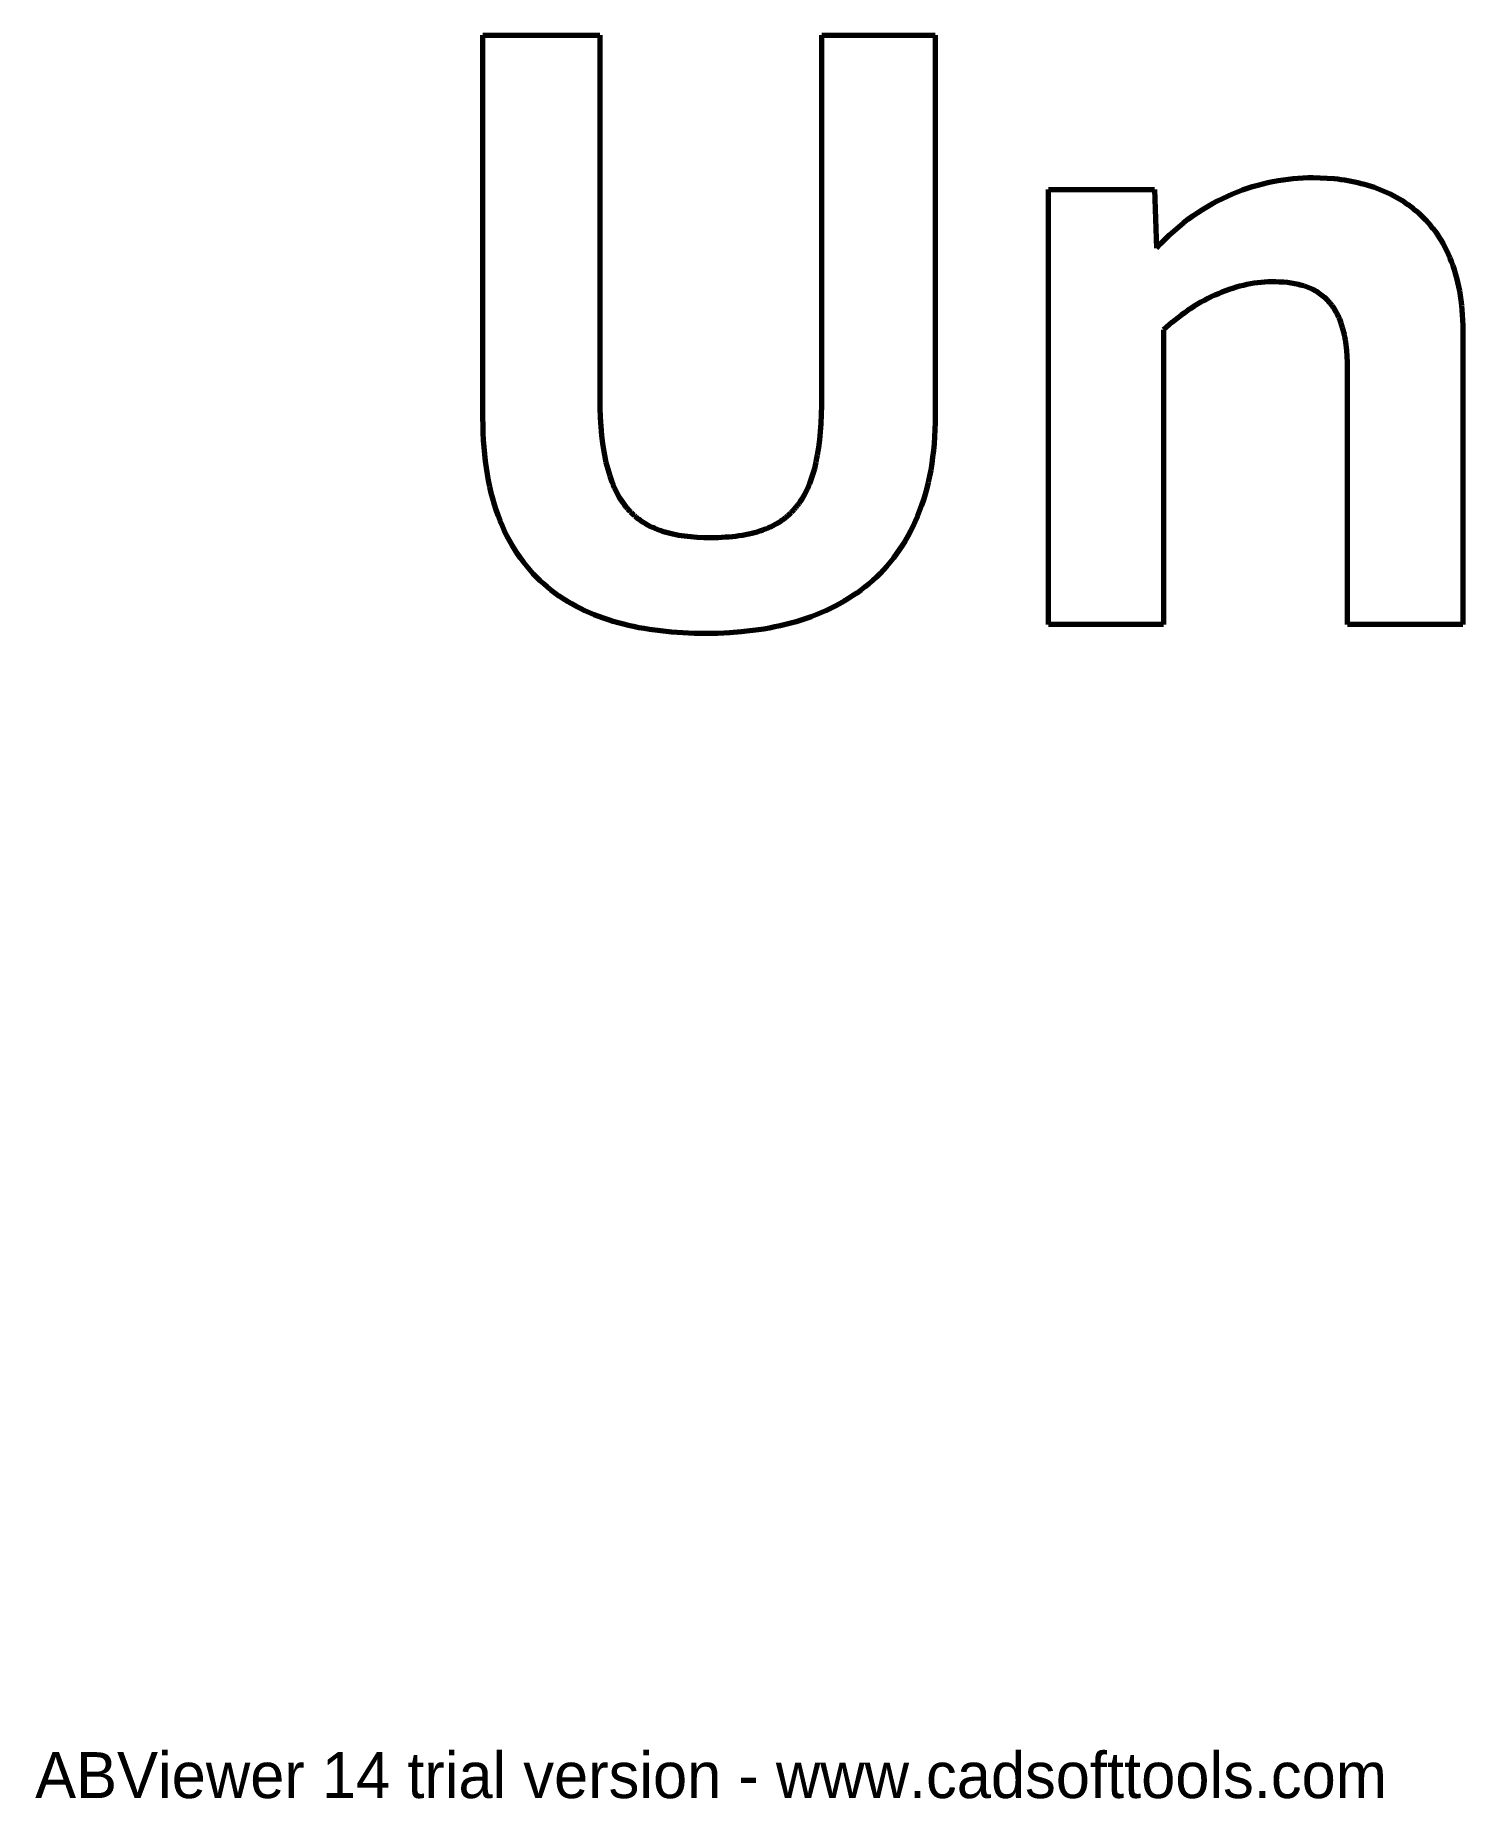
# Model space of a CAD drawing. Header units: millimetres. Extents: x -6 to 110, y 152 to 212.
# Drawn here: x 71.22 to 99, y 153 to 187.32 of the extents above; entities that cross this region are included whole.
import ezdxf

# ---------------------------------------------------------------- set-up
doc = ezdxf.new("R2010")
doc.units = ezdxf.units.MM
doc.header["$MEASUREMENT"] = 0
doc.layers.get('0').update_dxf_attribs({"linetype": 'CONTINUOUS'})
doc.layers.add('Incisione', color=5, linetype='CONTINUOUS', true_color=0x1710ff)

# ---------------------------------------------------------------- blocks, each defined once
blk = doc.blocks.new('ABViewer')
at = {"color": 1, "insert": (0, 0), "char_height": 0.05, "attachment_point": 1}
blk.add_mtext('ABViewer 14 trial version - www.cadsofttools.com', dxfattribs=at)

msp = doc.modelspace()

# ---------------------------------------------------------------- linework, layer by layer
at = {"layer": 'Incisione', "lineweight": 70}
for points in [[(79.93625, 179.87267), (79.93625, 187.31666)], [(79.93625, 187.31666), (82.21191, 187.31666)], [(82.21191, 187.31666), (82.21191, 180.26076)], [(86.53361, 187.31666), (88.73864, 187.31666)], [(86.53361, 180.2959), (86.53361, 187.31666)], [(88.73864, 187.31666), (88.73864, 179.92555)], [(90.94281, 175.85069), (90.94281, 184.31788)], [(90.94281, 184.31788), (93.00677, 184.31788)], [(93.00677, 184.31788), (93.04191, 183.17135)], [(94.61967, 184.26954), (94.71813, 184.30659)], [(94.71813, 184.30659), (94.81683, 184.34082)], [(94.81683, 184.34082), (94.9157, 184.37227)], [(94.9157, 184.37227), (95.01469, 184.40098)], [(95.01469, 184.40098), (95.11374, 184.42699)], [(95.11374, 184.42699), (95.21278, 184.45035)], [(95.21278, 184.45035), (95.31176, 184.47108)], [(95.31176, 184.47108), (95.4106, 184.48922)], [(95.4106, 184.48922), (95.50925, 184.50482)], [(95.50925, 184.50482), (95.60766, 184.51792)], [(95.60766, 184.51792), (95.70575, 184.52854)], [(95.70575, 184.52854), (95.80346, 184.53674)], [(95.80346, 184.53674), (95.90074, 184.54255)], [(95.90074, 184.54255), (95.99752, 184.546)], [(95.99752, 184.546), (96.09375, 184.54715)], [(96.09375, 184.54715), (96.22936, 184.545)], [(96.22936, 184.545), (96.3648, 184.53848)], [(96.3648, 184.53848), (96.4998, 184.52741)], [(96.4998, 184.52741), (96.56705, 184.52013)], [(96.56705, 184.52013), (96.63409, 184.51167)], [(96.63409, 184.51167), (96.70089, 184.50199)], [(96.70089, 184.50199), (96.7674, 184.49109)], [(96.7674, 184.49109), (96.83361, 184.47894)], [(96.83361, 184.47894), (96.89946, 184.46553)], [(96.89946, 184.46553), (96.96494, 184.45084)], [(96.96494, 184.45084), (97.03, 184.43484)], [(97.03, 184.43484), (97.09461, 184.41753)], [(97.09461, 184.41753), (97.15874, 184.39888)], [(97.15874, 184.39888), (97.22235, 184.37887)], [(97.22235, 184.37887), (97.28541, 184.35749)], [(97.28541, 184.35749), (97.34788, 184.33471)], [(97.34788, 184.33471), (97.40974, 184.31052)], [(97.40974, 184.31052), (97.47095, 184.28491)], [(97.47095, 184.28491), (97.53147, 184.25784)], [(93.94231, 183.92811), (94.03738, 183.98596)], [(94.03738, 183.98596), (94.13311, 184.04071)], [(94.13311, 184.04071), (94.22945, 184.09242)], [(94.22945, 184.09242), (94.32634, 184.14112)], [(94.32634, 184.14112), (94.42372, 184.18684)], [(94.42372, 184.18684), (94.52151, 184.22964)], [(94.52151, 184.22964), (94.61967, 184.26954)], [(97.53147, 184.25784), (97.59127, 184.2293)], [(97.59127, 184.2293), (97.65031, 184.19928)], [(97.65031, 184.19928), (97.70857, 184.16775)], [(97.70857, 184.16775), (97.766, 184.1347)], [(97.766, 184.1347), (97.82258, 184.1001)], [(97.82258, 184.1001), (97.87827, 184.06395)], [(97.87827, 184.06395), (97.93304, 184.02621)], [(97.93304, 184.02621), (97.98684, 183.98688)], [(97.98684, 183.98688), (98.03966, 183.94593)], [(98.03966, 183.94593), (98.09145, 183.90335)], [(93.47915, 183.59123), (93.56996, 183.66509)], [(93.56996, 183.66509), (93.66173, 183.73567)], [(93.66173, 183.73567), (93.75443, 183.80301)], [(93.75443, 183.80301), (93.84797, 183.86714)], [(93.84797, 183.86714), (93.94231, 183.92811)], [(98.09145, 183.90335), (98.14218, 183.85911)], [(98.14218, 183.85911), (98.19182, 183.8132)], [(98.19182, 183.8132), (98.24033, 183.7656)], [(98.24033, 183.7656), (98.28768, 183.71628)], [(98.28768, 183.71628), (98.33383, 183.66525)], [(98.33383, 183.66525), (98.37876, 183.61246)], [(98.37876, 183.61246), (98.42242, 183.55791)], [(93.04191, 183.17135), (93.12692, 183.2622)], [(93.12692, 183.2622), (93.21321, 183.34957)], [(93.21321, 183.34957), (93.30071, 183.43351)], [(93.30071, 183.43351), (93.38938, 183.51405)], [(93.38938, 183.51405), (93.47915, 183.59123)], [(98.42242, 183.55791), (98.46479, 183.50157)], [(98.46479, 183.50157), (98.50582, 183.44344)], [(98.50582, 183.44344), (98.54549, 183.38348)], [(98.54549, 183.38348), (98.58377, 183.32168)], [(98.58377, 183.32168), (98.62061, 183.25803)], [(98.62061, 183.25803), (98.65598, 183.1925)], [(98.65598, 183.1925), (98.68985, 183.12507)], [(98.68985, 183.12507), (98.72219, 183.05573)], [(98.72219, 183.05573), (98.75296, 182.98445)], [(98.75296, 182.98445), (98.78213, 182.91123)], [(98.78213, 182.91123), (98.80966, 182.83603)], [(98.80966, 182.83603), (98.83552, 182.75885)], [(98.83552, 182.75885), (98.85968, 182.67966)], [(98.85968, 182.67966), (98.8821, 182.59845)], [(98.8821, 182.59845), (98.90275, 182.51519)], [(94.1798, 182.25627), (94.11139, 182.22446)], [(94.24863, 182.28647), (94.1798, 182.25627)], [(94.31779, 182.31503), (94.24863, 182.28647)], [(94.38723, 182.3419), (94.31779, 182.31503)], [(94.45687, 182.36704), (94.38723, 182.3419)], [(94.52663, 182.39041), (94.45687, 182.36704)], [(94.59646, 182.41197), (94.52663, 182.39041)], [(94.66627, 182.43168), (94.59646, 182.41197)], [(94.73599, 182.44949), (94.66627, 182.43168)], [(94.80557, 182.46536), (94.73599, 182.44949)], [(94.87491, 182.47926), (94.80557, 182.46536)], [(94.94396, 182.49113), (94.87491, 182.47926)], [(95.01264, 182.50093), (94.94396, 182.49113)], [(95.08088, 182.50863), (95.01264, 182.50093)], [(95.14861, 182.51418), (95.08088, 182.50863)], [(95.21576, 182.51755), (95.14861, 182.51418)], [(95.28225, 182.51868), (95.21576, 182.51755)], [(95.36255, 182.51772), (95.28225, 182.51868)], [(95.44134, 182.51477), (95.36255, 182.51772)], [(95.51854, 182.50969), (95.44134, 182.51477)], [(95.59409, 182.50234), (95.51854, 182.50969)], [(95.63123, 182.49777), (95.59409, 182.50234)], [(95.66793, 182.49259), (95.63123, 182.49777)], [(95.70418, 182.48677), (95.66793, 182.49259)], [(95.73997, 182.48029), (95.70418, 182.48677)], [(95.7753, 182.47315), (95.73997, 182.48029)], [(95.81016, 182.46533), (95.7753, 182.47315)], [(95.84454, 182.4568), (95.81016, 182.46533)], [(95.87843, 182.44755), (95.84454, 182.4568)], [(95.91183, 182.43756), (95.87843, 182.44755)], [(95.94471, 182.42682), (95.91183, 182.43756)], [(95.97709, 182.41532), (95.94471, 182.42682)], [(96.00894, 182.40302), (95.97709, 182.41532)], [(96.04025, 182.38992), (96.00894, 182.40302)], [(96.07103, 182.376), (96.04025, 182.38992)], [(96.10126, 182.36124), (96.07103, 182.376)], [(96.13094, 182.34562), (96.10126, 182.36124)], [(96.16005, 182.32913), (96.13094, 182.34562)], [(96.18858, 182.31176), (96.16005, 182.32913)], [(96.21653, 182.29348), (96.18858, 182.31176)], [(96.24389, 182.27427), (96.21653, 182.29348)], [(96.27066, 182.25413), (96.24389, 182.27427)], [(96.29681, 182.23302), (96.27066, 182.25413)], [(96.32235, 182.21095), (96.29681, 182.23302)], [(98.90275, 182.51519), (98.92159, 182.42987)], [(98.92159, 182.42987), (98.9386, 182.34247)], [(98.9386, 182.34247), (98.95373, 182.25297)], [(98.95373, 182.25297), (98.96695, 182.16135)], [(93.58752, 181.91739), (93.52602, 181.87305)], [(93.65006, 181.9605), (93.58752, 181.91739)], [(93.71359, 182.00234), (93.65006, 181.9605)], [(93.77803, 182.04288), (93.71359, 182.00234)], [(93.84331, 182.08206), (93.77803, 182.04288)], [(93.90935, 182.11986), (93.84331, 182.08206)], [(93.9761, 182.15622), (93.90935, 182.11986)], [(94.04347, 182.1911), (93.9761, 182.15622)], [(94.11139, 182.22446), (94.04347, 182.1911)], [(96.34726, 182.18788), (96.32235, 182.21095)], [(96.37154, 182.16381), (96.34726, 182.18788)], [(96.39518, 182.13871), (96.37154, 182.16381)], [(96.41817, 182.11257), (96.39518, 182.13871)], [(96.4405, 182.08537), (96.41817, 182.11257)], [(96.46217, 182.0571), (96.4405, 182.08537)], [(96.48315, 182.02773), (96.46217, 182.0571)], [(96.50346, 181.99725), (96.48315, 182.02773)], [(96.52307, 181.96565), (96.50346, 181.99725)], [(96.54198, 181.93291), (96.52307, 181.96565)], [(96.56018, 181.899), (96.54198, 181.93291)], [(96.57767, 181.86392), (96.56018, 181.899)], [(98.96695, 182.16135), (98.97823, 182.06759)], [(98.97823, 182.06759), (98.98754, 181.97168)], [(98.98754, 181.97168), (98.99484, 181.87359)], [(93.23684, 181.63448), (93.18316, 181.58368)], [(93.18316, 181.58368), (93.18316, 175.85069)], [(93.292, 181.68431), (93.23684, 181.63448)], [(93.34857, 181.73312), (93.292, 181.68431)], [(93.40648, 181.78088), (93.34857, 181.73312)], [(93.46566, 181.82753), (93.40648, 181.78088)], [(93.52602, 181.87305), (93.46566, 181.82753)], [(96.59442, 181.82764), (96.57767, 181.86392)], [(96.61045, 181.79015), (96.59442, 181.82764)], [(96.62573, 181.75144), (96.61045, 181.79015)], [(96.64025, 181.71148), (96.62573, 181.75144)], [(96.65402, 181.67025), (96.64025, 181.71148)], [(96.66702, 181.62775), (96.65402, 181.67025)], [(96.67924, 181.58395), (96.66702, 181.62775)], [(96.69068, 181.53884), (96.67924, 181.58395)], [(96.70132, 181.4924), (96.69068, 181.53884)], [(98.99484, 181.87359), (99.00009, 181.77331)], [(99.00009, 181.77331), (99.00327, 181.67083)], [(99.00327, 181.67083), (99.00434, 181.56611)], [(99.00434, 181.56611), (99.00434, 175.85069)], [(96.71116, 181.44462), (96.70132, 181.4924)], [(96.72019, 181.39547), (96.71116, 181.44462)], [(96.72839, 181.34494), (96.72019, 181.39547)], [(96.73577, 181.29301), (96.72839, 181.34494)], [(96.74232, 181.23967), (96.73577, 181.29301)], [(96.74802, 181.18489), (96.74232, 181.23967)], [(96.75685, 181.07098), (96.74802, 181.18489)], [(96.76219, 180.95114), (96.75685, 181.07098)], [(96.76399, 180.82524), (96.76219, 180.95114)], [(96.76399, 175.85069), (96.76399, 180.82524)], [(82.21191, 180.26076), (82.21402, 180.06516)], [(86.53199, 180.11108), (86.53361, 180.2959)], [(79.93764, 179.7246), (79.93625, 179.87267)], [(82.21402, 180.06516), (82.22038, 179.87848)], [(82.22038, 179.87848), (82.23096, 179.70055)], [(86.51875, 179.76339), (86.52707, 179.93361)], [(86.52707, 179.93361), (86.53199, 180.11108)], [(88.73864, 179.92555), (88.73721, 179.78226)], [(79.94179, 179.57971), (79.93764, 179.7246)], [(79.94867, 179.43796), (79.94179, 179.57971)], [(82.23096, 179.70055), (82.24577, 179.53117)], [(82.24577, 179.53117), (82.2648, 179.37018)], [(86.49154, 179.44429), (86.50694, 179.60031)], [(86.50694, 179.60031), (86.51875, 179.76339)], [(88.72588, 179.50404), (88.71604, 179.36909)], [(88.73295, 179.64176), (88.72588, 179.50404)], [(88.73721, 179.78226), (88.73295, 179.64176)], [(79.95824, 179.29934), (79.94867, 179.43796)], [(79.97048, 179.16382), (79.95824, 179.29934)], [(79.98535, 179.03137), (79.97048, 179.16382)], [(82.2648, 179.37018), (82.2759, 179.29278)], [(82.2759, 179.29278), (82.28806, 179.2174)], [(82.28806, 179.2174), (82.30127, 179.14404)], [(82.30127, 179.14404), (82.31553, 179.07266)], [(86.43669, 179.08447), (86.44958, 179.15303)], [(86.44958, 179.15303), (86.47245, 179.29523)], [(86.47245, 179.29523), (86.49154, 179.44429)], [(88.70346, 179.23689), (88.68818, 179.10741)], [(88.71604, 179.36909), (88.70346, 179.23689)], [(80.00282, 178.90195), (79.98535, 179.03137)], [(80.02286, 178.77556), (80.00282, 178.90195)], [(82.31553, 179.07266), (82.33085, 179.00324)], [(82.33085, 179.00324), (82.34722, 178.93576)], [(82.34722, 178.93576), (82.36464, 178.8702)], [(82.36464, 178.8702), (82.38312, 178.80654)], [(82.38312, 178.80654), (82.40265, 178.74475)], [(86.35727, 178.76661), (86.37519, 178.8269)], [(86.37519, 178.8269), (86.39208, 178.88881)], [(86.39208, 178.88881), (86.40796, 178.95237)], [(86.40796, 178.95237), (86.42282, 179.01759)], [(86.42282, 179.01759), (86.43669, 179.08447)], [(88.64961, 178.85658), (88.6264, 178.73519)], [(88.67022, 178.98065), (88.64961, 178.85658)], [(88.68818, 179.10741), (88.67022, 178.98065)], [(80.04545, 178.65215), (80.02286, 178.77556)], [(80.07054, 178.5317), (80.04545, 178.65215)], [(80.0981, 178.41418), (80.07054, 178.5317)], [(82.40265, 178.74475), (82.42323, 178.68482)], [(82.42323, 178.68482), (82.44486, 178.62671)], [(82.44486, 178.62671), (82.46754, 178.57041)], [(82.46754, 178.57041), (82.49128, 178.5159)], [(82.49128, 178.5159), (82.51606, 178.46315)], [(82.51606, 178.46315), (82.54189, 178.41215)], [(86.22741, 178.43845), (86.25177, 178.48921)], [(86.25177, 178.48921), (86.27503, 178.54153)], [(86.27503, 178.54153), (86.2972, 178.59541)], [(86.2972, 178.59541), (86.31828, 178.65088)], [(86.31828, 178.65088), (86.33831, 178.70794)], [(86.33831, 178.70794), (86.35727, 178.76661)], [(88.57228, 178.50037), (88.54143, 178.38691)], [(88.60061, 178.61646), (88.57228, 178.50037)], [(88.6264, 178.73519), (88.60061, 178.61646)], [(80.12811, 178.29957), (80.0981, 178.41418)], [(80.16053, 178.18784), (80.12811, 178.29957)], [(80.19534, 178.07897), (80.16053, 178.18784)], [(82.54189, 178.41215), (82.56877, 178.36286)], [(82.56877, 178.36286), (82.5967, 178.31526)], [(82.5967, 178.31526), (82.62568, 178.26935)], [(82.62568, 178.26935), (82.65571, 178.22508)], [(82.65571, 178.22508), (82.68678, 178.18245)], [(82.68678, 178.18245), (82.71891, 178.14142)], [(82.71891, 178.14142), (82.73536, 178.1215)], [(82.73536, 178.1215), (82.75208, 178.10198)], [(86.00827, 178.10618), (86.02494, 178.12573)], [(86.02494, 178.12573), (86.0413, 178.14565)], [(86.0413, 178.14565), (86.05737, 178.16593)], [(86.05737, 178.16593), (86.07313, 178.18658)], [(86.07313, 178.18658), (86.08861, 178.20759)], [(86.08861, 178.20759), (86.11867, 178.25075)], [(86.11867, 178.25075), (86.14757, 178.2954)], [(86.14757, 178.2954), (86.17532, 178.34156)], [(86.17532, 178.34156), (86.20193, 178.38924)], [(86.20193, 178.38924), (86.22741, 178.43845)], [(88.47233, 178.1678), (88.43414, 178.06211)], [(88.5081, 178.27606), (88.47233, 178.1678)], [(88.54143, 178.38691), (88.5081, 178.27606)], [(80.23249, 177.97292), (80.19534, 178.07897)], [(80.27196, 177.86966), (80.23249, 177.97292)], [(80.31372, 177.76918), (80.27196, 177.86966)], [(80.35774, 177.67145), (80.31372, 177.76918)], [(82.75208, 178.10198), (82.76905, 178.08284)], [(82.76905, 178.08284), (82.78629, 178.0641)], [(82.78629, 178.0641), (82.80379, 178.04574)], [(82.80379, 178.04574), (82.82155, 178.02776)], [(82.82155, 178.02776), (82.83958, 178.01016)], [(82.83958, 178.01016), (82.85786, 177.99294)], [(82.85786, 177.99294), (82.87641, 177.9761)], [(82.87641, 177.9761), (82.89521, 177.95962)], [(82.89521, 177.95962), (82.91428, 177.94352)], [(82.91428, 177.94352), (82.93361, 177.92778)], [(82.93361, 177.92778), (82.9532, 177.9124)], [(82.9532, 177.9124), (82.97305, 177.89738)], [(82.97305, 177.89738), (82.99317, 177.88272)], [(82.99317, 177.88272), (83.01354, 177.86842)], [(83.01354, 177.86842), (83.03418, 177.85446)], [(83.03418, 177.85446), (83.05507, 177.84086)], [(83.05507, 177.84086), (83.09765, 177.81469)], [(83.09765, 177.81469), (83.14126, 177.78988)], [(83.14126, 177.78988), (83.18592, 177.76642)], [(83.18592, 177.76642), (83.23162, 177.74427)], [(85.53865, 177.75386), (85.58629, 177.77733)], [(85.58629, 177.77733), (85.63259, 177.80212)], [(85.63259, 177.80212), (85.65525, 177.81502)], [(85.65525, 177.81502), (85.67758, 177.82826)], [(85.67758, 177.82826), (85.69957, 177.84183)], [(85.69957, 177.84183), (85.72125, 177.85574)], [(85.72125, 177.85574), (85.7426, 177.86999)], [(85.7426, 177.86999), (85.76362, 177.88459)], [(85.76362, 177.88459), (85.78433, 177.89953)], [(85.78433, 177.89953), (85.80471, 177.91481)], [(85.80471, 177.91481), (85.82478, 177.93045)], [(85.82478, 177.93045), (85.84453, 177.94643)], [(85.84453, 177.94643), (85.86397, 177.96276)], [(85.86397, 177.96276), (85.88309, 177.97944)], [(85.88309, 177.97944), (85.90189, 177.99647)], [(85.90189, 177.99647), (85.92039, 178.01386)], [(85.92039, 178.01386), (85.93858, 178.03161)], [(85.93858, 178.03161), (85.95646, 178.04971)], [(85.95646, 178.04971), (85.97404, 178.06817)], [(85.97404, 178.06817), (85.9913, 178.087)], [(85.9913, 178.087), (86.00827, 178.10618)], [(88.35063, 177.85838), (88.30539, 177.76031)], [(88.39356, 177.95898), (88.35063, 177.85838)], [(88.43414, 178.06211), (88.39356, 177.95898)], [(80.40397, 177.57643), (80.35774, 177.67145)], [(80.4524, 177.4841), (80.40397, 177.57643)], [(80.50299, 177.39443), (80.4524, 177.4841)], [(83.23162, 177.74427), (83.27837, 177.72342)], [(83.27837, 177.72342), (83.32615, 177.70384)], [(83.32615, 177.70384), (83.37498, 177.68552)], [(83.37498, 177.68552), (83.42484, 177.66843)], [(83.42484, 177.66843), (83.47575, 177.65254)], [(83.47575, 177.65254), (83.52769, 177.63784)], [(83.52769, 177.63784), (83.58068, 177.62431)], [(83.58068, 177.62431), (83.6347, 177.61192)], [(83.6347, 177.61192), (83.68977, 177.60064)], [(83.68977, 177.60064), (83.74587, 177.59046)], [(83.74587, 177.59046), (83.803, 177.58136)], [(83.803, 177.58136), (83.86118, 177.57331)], [(83.86118, 177.57331), (83.92039, 177.56629)], [(83.92039, 177.56629), (83.98064, 177.56028)], [(83.98064, 177.56028), (84.10425, 177.55119)], [(84.10425, 177.55119), (84.232, 177.54586)], [(84.232, 177.54586), (84.36389, 177.54413)], [(84.36389, 177.54413), (84.5129, 177.54632)], [(84.5129, 177.54632), (84.65571, 177.55294)], [(84.65571, 177.55294), (84.72482, 177.55795)], [(84.72482, 177.55795), (84.79241, 177.5641)], [(84.79241, 177.5641), (84.8585, 177.57141)], [(84.8585, 177.57141), (84.92309, 177.57989)], [(84.92309, 177.57989), (84.9862, 177.58955)], [(84.9862, 177.58955), (85.04785, 177.60041)], [(85.04785, 177.60041), (85.10805, 177.61247)], [(85.10805, 177.61247), (85.16679, 177.62576)], [(85.16679, 177.62576), (85.22411, 177.64027)], [(85.22411, 177.64027), (85.28001, 177.65602)], [(85.28001, 177.65602), (85.3345, 177.67303)], [(85.3345, 177.67303), (85.3876, 177.69131)], [(85.3876, 177.69131), (85.43932, 177.71087)], [(85.43932, 177.71087), (85.48966, 177.73171)], [(85.48966, 177.73171), (85.53865, 177.75386)], [(88.15606, 177.48105), (88.10186, 177.39288)], [(88.20807, 177.57166), (88.15606, 177.48105)], [(88.25785, 177.66474), (88.20807, 177.57166)], [(88.30539, 177.76031), (88.25785, 177.66474)], [(80.55571, 177.3074), (80.50299, 177.39443)], [(80.61053, 177.22298), (80.55571, 177.3074)], [(80.66742, 177.14114), (80.61053, 177.22298)], [(80.72634, 177.06186), (80.66742, 177.14114)], [(87.92644, 177.14294), (87.8638, 177.06441)], [(87.98701, 177.22385), (87.92644, 177.14294)], [(88.0455, 177.30716), (87.98701, 177.22385)], [(88.10186, 177.39288), (88.0455, 177.30716)], [(80.78726, 176.98511), (80.72634, 177.06186)], [(80.85016, 176.91085), (80.78726, 176.98511)], [(80.91499, 176.83907), (80.85016, 176.91085)], [(80.98173, 176.76974), (80.91499, 176.83907)], [(81.05036, 176.70282), (80.98173, 176.76974)], [(87.59329, 176.77378), (87.52084, 176.70691)], [(87.66385, 176.84295), (87.59329, 176.77378)], [(87.73248, 176.91444), (87.66385, 176.84295)], [(87.79914, 176.98825), (87.73248, 176.91444)], [(87.8638, 177.06441), (87.79914, 176.98825)], [(81.12082, 176.6383), (81.05036, 176.70282)], [(81.19311, 176.57614), (81.12082, 176.6383)], [(81.26717, 176.51633), (81.19311, 176.57614)], [(81.34299, 176.45882), (81.26717, 176.51633)], [(81.42052, 176.4036), (81.34299, 176.45882)], [(81.49975, 176.35064), (81.42052, 176.4036)], [(87.1312, 176.40636), (87.04802, 176.3529)], [(87.21267, 176.46202), (87.1312, 176.40636)], [(87.2924, 176.51988), (87.21267, 176.46202)], [(87.37036, 176.57998), (87.2924, 176.51988)], [(87.44651, 176.64231), (87.37036, 176.57998)], [(87.52084, 176.70691), (87.44651, 176.64231)], [(81.58063, 176.2999), (81.49975, 176.35064)], [(81.66314, 176.25137), (81.58063, 176.2999)], [(81.74724, 176.20502), (81.66314, 176.25137)], [(81.8329, 176.16081), (81.74724, 176.20502)], [(81.9201, 176.11873), (81.8329, 176.16081)], [(82.00879, 176.07874), (81.9201, 176.11873)], [(82.09895, 176.04082), (82.00879, 176.07874)], [(86.51498, 176.07716), (86.42077, 176.03854)], [(86.60771, 176.11784), (86.51498, 176.07716)], [(86.69892, 176.1606), (86.60771, 176.11784)], [(86.78859, 176.20548), (86.69892, 176.1606)], [(86.87669, 176.25247), (86.78859, 176.20548)], [(86.96318, 176.30161), (86.87669, 176.25247)], [(87.04802, 176.3529), (86.96318, 176.30161)], [(82.19055, 176.00494), (82.09895, 176.04082)], [(82.28355, 175.97108), (82.19055, 176.00494)], [(82.37793, 175.9392), (82.28355, 175.97108)], [(82.47365, 175.90928), (82.37793, 175.9392)], [(82.57068, 175.8813), (82.47365, 175.90928)], [(82.66899, 175.85522), (82.57068, 175.8813)], [(82.76855, 175.83101), (82.66899, 175.85522)], [(82.86932, 175.80866), (82.76855, 175.83101)], [(82.97128, 175.78814), (82.86932, 175.80866)], [(83.07439, 175.76941), (82.97128, 175.78814)], [(83.17862, 175.75245), (83.07439, 175.76941)], [(83.39032, 175.72374), (83.17862, 175.75245)], [(83.60613, 175.70179), (83.39032, 175.72374)], [(84.96462, 175.70563), (84.73861, 175.68813)], [(85.18665, 175.73036), (84.96462, 175.70563)], [(85.29609, 175.74549), (85.18665, 175.73036)], [(85.40444, 175.76247), (85.29609, 175.74549)], [(85.51166, 175.78134), (85.40444, 175.76247)], [(85.61773, 175.8021), (85.51166, 175.78134)], [(85.72261, 175.82477), (85.61773, 175.8021)], [(85.82627, 175.84938), (85.72261, 175.82477)], [(85.92867, 175.87593), (85.82627, 175.84938)], [(86.02979, 175.90446), (85.92867, 175.87593)], [(86.1296, 175.93496), (86.02979, 175.90446)], [(86.22805, 175.96746), (86.1296, 175.93496)], [(86.32512, 176.00199), (86.22805, 175.96746)], [(86.42077, 176.03854), (86.32512, 176.00199)], [(93.18316, 175.85069), (90.94281, 175.85069)], [(99.00434, 175.85069), (96.76399, 175.85069)], [(83.8258, 175.68638), (83.60613, 175.70179)], [(84.04907, 175.67729), (83.8258, 175.68638)], [(84.27569, 175.6743), (84.04907, 175.67729)], [(84.50888, 175.67774), (84.27569, 175.6743)], [(84.73861, 175.68813), (84.50888, 175.67774)]]:
    msp.add_lwpolyline(points, dxfattribs=at)

# ---------------------------------------------------------------- block references
at = {"xscale": 17.878316980006, "yscale": 17.878316980006}
msp.add_blockref('ABViewer', (71.22149, 153.90604), dxfattribs=at)

doc.saveas('drawing.dxf')
